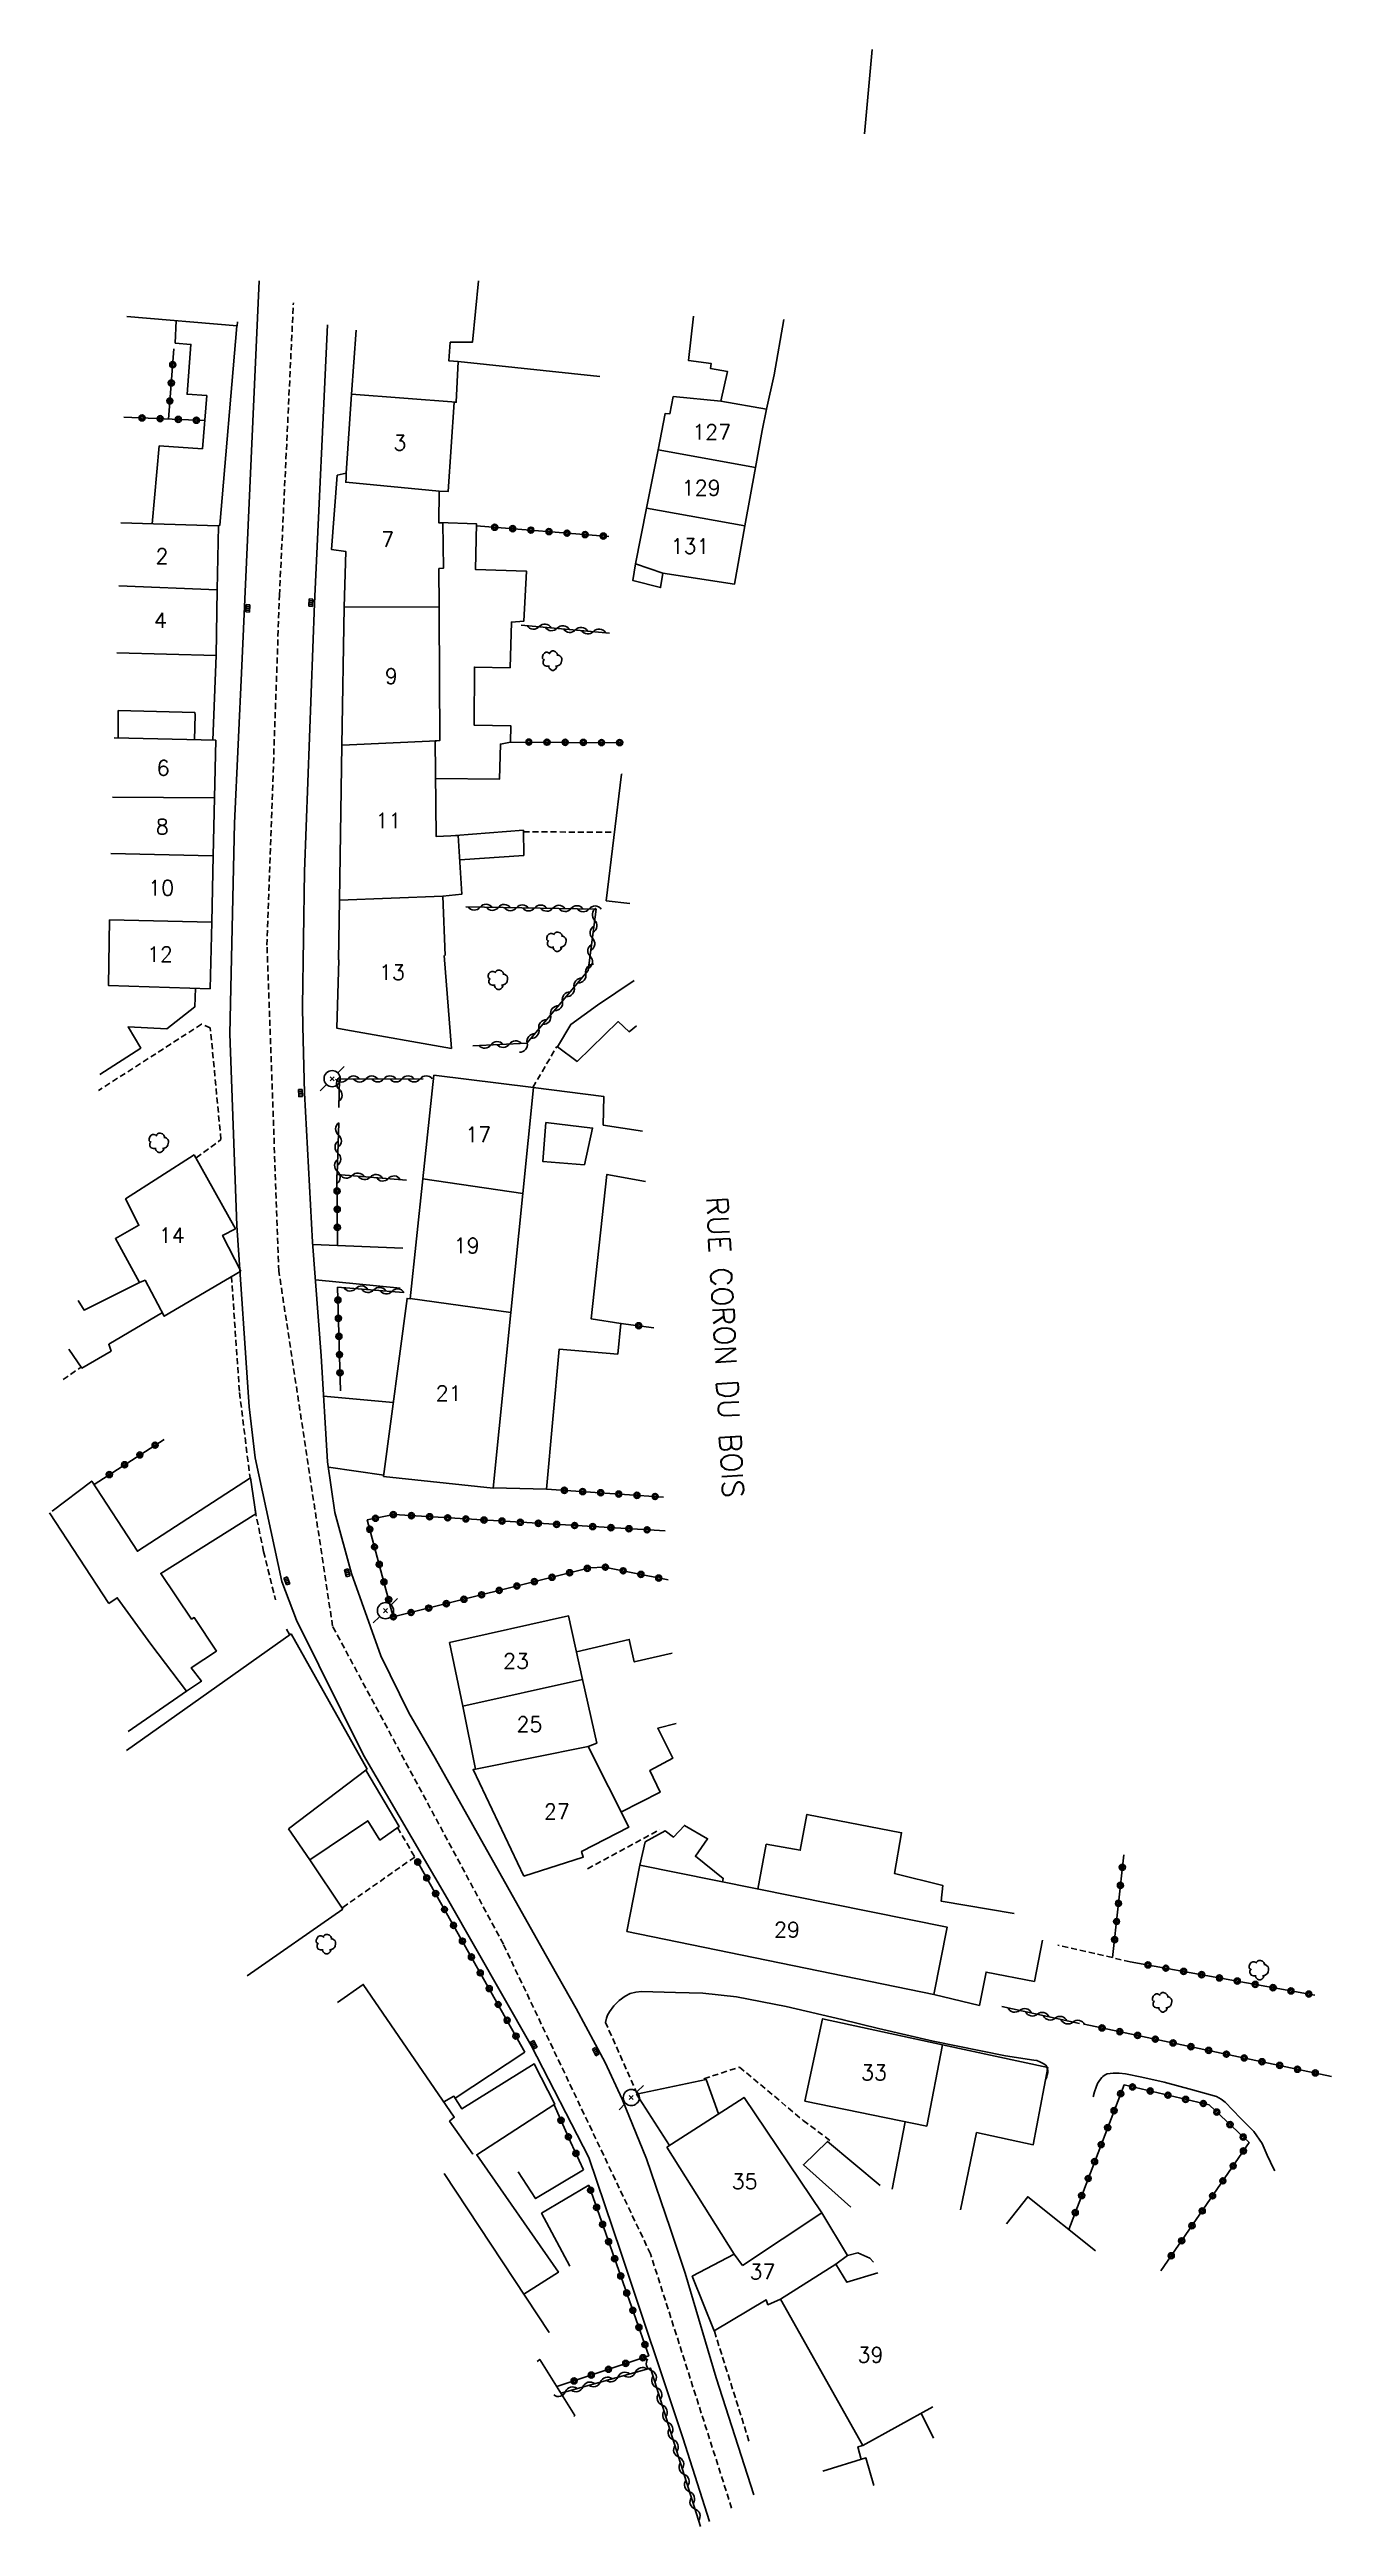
# Model space of a CAD drawing. Header units: millimetres. Extents: x 112069 to 113000, y 130019 to 131000.
# Drawn here: x 112415.7 to 112521.6, y 130204.8 to 130409.2 of the extents above; entities that cross this region are included whole.
import ezdxf
from ezdxf.enums import TextEntityAlignment as Align

# ---------------------------------------------------------------- set-up
doc = ezdxf.new("R2010")
doc.units = ezdxf.units.MM
doc.linetypes.add('DASHED', pattern=[0.75, 0.5, -0.25])
doc.layers.get('0').update_dxf_attribs({"linetype": 'CONTINUOUS'})
for name, color, linetype in [('W0001', 6, 'DASHED'), ('W0008', 7, 'CONTINUOUS'), ('W0014', 7, 'CONTINUOUS'), ('W0017', 7, 'CONTINUOUS'), ('W0101', 7, 'CONTINUOUS'), ('W0104', 1, 'CONTINUOUS'), ('W0112', 1, 'DASHED'), ('W0300', 7, 'CONTINUOUS'), ('W0310', 3, 'CONTINUOUS'), ('W0323', 7, 'CONTINUOUS'), ('W0401', 7, 'CONTINUOUS'), ('W0473', 7, 'CONTINUOUS'), ('W0989', 7, 'CONTINUOUS'), ('W0991', 7, 'CONTINUOUS'), ('W1102', 7, 'CONTINUOUS')]:
    doc.layers.add(name, color=color, linetype=linetype)
doc.styles.get("Standard").update_dxf_attribs({"font": 'romans.shx', "width": 0.85})

msp = doc.modelspace()

# ---------------------------------------------------------------- texts
at = {"layer": 'W0989'}
msp.add_text('RUE CORON DU BOIS', height=1.75, rotation=273.1953, dxfattribs=at).set_placement((112469.97, 130314.52))
at = {"layer": 'W0991'}
for s, p in [('3', (112444.67, 130376.78)), ('127', (112470.42, 130377.67)), ('129', (112469.55, 130373.06)), ('7', (112443.67, 130368.81)), ('131', (112468.63, 130368.25)), ('2', (112425.03, 130367.42)), ('4', (112424.91, 130362.12)), ('9', (112443.97, 130357.52)), ('6', (112425.13, 130349.95)), ('8', (112425.05, 130345.1)), ('11', (112443.73, 130345.6)), ('10', (112424.96, 130340.05)), ('12', (112424.86, 130334.57)), ('13', (112444.02, 130333.08)), ('17', (112451.14, 130319.7)), ('14', (112425.84, 130311.37)), ('19', (112450.19, 130310.53)), ('21', (112448.7, 130298.34)), ('23', (112454.26, 130276.24)), ('25', (112455.37, 130271.03)), ('27', (112457.64, 130263.83)), ('29', (112476.64, 130254.07)), ('33', (112483.82, 130242.29)), ('35', (112473.14, 130233.3)), ('37', (112474.61, 130225.85)), ('39', (112483.53, 130218.99))]:
    msp.add_text(s, height=1.25, dxfattribs=at).set_placement(p, align=Align.MIDDLE_CENTER)

# ---------------------------------------------------------------- blocks, each defined once
blk = doc.blocks.new('T473')
for p, q in [((-0.166667, 0.166667), (0.166667, -0.166667)), ((-0.166667, -0.166667), (0.166667, 0.166667)), ((0.500001, 0.500001), (1.000002, 1.000002)), ((-1.000002, -1.000002), (-0.500001, -0.500001))]:
    blk.add_line(p, q)
blk.add_ellipse((0, 0), major_axis=(0.471405, 0.471405), ratio=1, start_param=5.4977871438, end_param=11.780972451)
blk = doc.blocks.new('T300')
for p, q in [((-0.8, 0.51), (-0.86, 0.34)), ((-0.86, 0.34), (-0.86, 0.17)), ((-0.86, 0.17), (-0.74, 0.06)), ((-0.69, 0.63), (-0.8, 0.51)), ((-0.8, -0.06), (-0.74, 0.06)), ((-0.74, 0.06), (-0.69, 0.11)), ((-0.57, 0.69), (-0.69, 0.63)), ((-0.46, 0.69), (-0.57, 0.69)), ((-0.29, 0.63), (-0.46, 0.69)), ((-0.29, 0.63), (-0.17, 0.74)), ((-0.23, 0.57), (-0.29, 0.63)), ((-0.17, 0.74), (-0.06, 0.8)), ((-0.06, 0.8), (0.06, 0.8)), ((0.06, 0.8), (0.23, 0.74)), ((0.23, 0.74), (0.34, 0.63)), ((0.34, 0.63), (0.4, 0.51)), ((0.46, 0.46), (0.34, 0.46)), ((0.4, 0.51), (0.4, 0.46)), ((0.57, 0.4), (0.46, 0.46)), ((0.57, 0.4), (0.69, 0.29)), ((0.69, 0.29), (0.74, 0.17)), ((0.74, 0.06), (0.69, -0.17)), ((0.74, 0.17), (0.74, 0.06)), ((-0.8, -0.17), (-0.8, -0.06)), ((-0.8, -0.23), (-0.8, -0.17)), ((-0.74, -0.34), (-0.8, -0.23)), ((-0.69, -0.4), (-0.74, -0.34)), ((-0.51, -0.46), (-0.69, -0.4)), ((-0.4, -0.46), (-0.51, -0.46)), ((-0.4, -0.46), (-0.34, -0.46)), ((-0.34, -0.46), (-0.34, -0.4)), ((-0.34, -0.51), (-0.34, -0.46)), ((-0.29, -0.63), (-0.34, -0.51)), ((-0.17, -0.74), (-0.29, -0.63)), ((-0.06, -0.8), (-0.17, -0.74)), ((0.06, -0.8), (-0.06, -0.8)), ((0.17, -0.74), (0.06, -0.8)), ((0.23, -0.69), (0.17, -0.74)), ((0.29, -0.46), (0.23, -0.46)), ((0.29, -0.63), (0.23, -0.69)), ((0.46, -0.4), (0.29, -0.46)), ((0.34, -0.51), (0.29, -0.63)), ((0.34, -0.51), (0.34, -0.46)), ((0.57, -0.34), (0.46, -0.4)), ((0.63, -0.29), (0.57, -0.34)), ((0.69, -0.17), (0.63, -0.29))]:
    blk.add_line(p, q)
blk = doc.blocks.new('T401')
for p, q in [((-0.3, 0.3), (0, 0.3)), ((-0.3, -0.25), (-0.3, 0.3)), ((-0.3, 0.15), (0, 0.15)), ((-0.3, 0), (0, 0)), ((0, 0.3), (0, -0.25)), ((-0.3, -0.15), (0, -0.15)), ((-0.3, -0.25), (-0.3, -0.3)), ((-0.3, -0.3), (0, -0.3)), ((0, -0.3), (0, -0.25))]:
    blk.add_line(p, q)
blk = doc.blocks.new('t323o')
at = {"color": 0, "linetype": 'Continuous'}
for radius in [0.25, 0.15]:
    blk.add_circle((0, 0), radius, dxfattribs=at)
blk = doc.blocks.new('t310o')
at = {"color": 0, "linetype": 'Continuous'}
for centre, start, end in [((-0.5, 0.38), 216.8699, 323.1304), ((0.5, -0.37), 36.8699, 143.1303)]:
    blk.add_arc(centre, 0.625, start, end, dxfattribs=at)

# ---------------------------------------------------------------- linework, layer by layer
at = {"layer": 'W0001'}
msp.add_lwpolyline([(112472.07, 130206.33), (112472.07, 130206.33), (112465.37, 130227.32), (112453.22, 130252.87), (112439.12, 130279.12), (112434.68, 130308.42), (112433.7, 130335.32), (112434.73, 130364.2), (112435.88, 130388.32)], dxfattribs=at)
at = {"layer": 'W0008'}
for points in [[(112430.72, 130331.78), (112430.63, 130328), (112431.22, 130312.18), (112432.23, 130297.22), (112432.72, 130293), (112434.93, 130282.8), (112436.13, 130279.62), (112441.68, 130268.47), (112448.6, 130256.62), (112455.52, 130244.52), (112460.27, 130235.27), (112462.93, 130227.47)], [(112462.93, 130227.47), (112468.03, 130212.13), (112470.25, 130205.23)]]:
    msp.add_lwpolyline(points, dxfattribs=at)
at = {"layer": 'W0014'}
for points in [[(112433.05, 130390.14), (112431.62, 130358.38)], [(112436.8, 130341.4), (112437.63, 130363.52), (112438.71, 130386.51)], [(112431.62, 130358.38), (112431.02, 130345.38), (112430.72, 130331.78)], [(112436.67, 130328.62), (112436.63, 130330.28), (112436.8, 130341.4)], [(112447.6, 130268.22), (112445.4, 130271.98), (112443.1, 130276.67), (112440.67, 130283.47), (112439.3, 130288.5), (112438.7, 130292.68), (112438.17, 130301.43), (112437.47, 130310.8), (112436.8, 130323.13), (112436.67, 130328.62)], [(112459.23, 130247.58), (112456.68, 130252.07), (112447.6, 130268.22)], [(112473.9, 130207.43), (112470.78, 130217.08), (112468.23, 130225.72), (112467, 130229.43), (112465.03, 130235.17), (112463.03, 130240.1), (112461.62, 130243.12), (112459.23, 130247.58)]]:
    msp.add_lwpolyline(points, dxfattribs=at)
at = {"layer": 'W0017'}
for points in [[(112437.48, 130310.62), (112444.93, 130310.32)], [(112437.7, 130307.7), (112444.7, 130307.02)], [(112438.37, 130298.1), (112444.13, 130297.57)], [(112443.35, 130291.57), (112438.77, 130292.25)], [(112461.65, 130246.42), (112461.73, 130246.77), (112461.83, 130247.03), (112461.98, 130247.3), (112462.33, 130247.8), (112462.77, 130248.23), (112463.27, 130248.6), (112463.7, 130248.8), (112464.17, 130248.92), (112464.63, 130248.98), (112467.43, 130248.9), (112469.68, 130248.83), (112472.47, 130248.52), (112476.57, 130247.73), (112481.17, 130246.67), (112484.2, 130245.93), (112488.7, 130244.87), (112494.67, 130243.67), (112497.02, 130243.32), (112497.28, 130243.27), (112497.53, 130243.18), (112497.78, 130243.03), (112498, 130242.88), (112498.07, 130242.82), (112498.1, 130242.73), (112498.12, 130242.63), (112498.13, 130242.57), (112498.17, 130242.48), (112498.17, 130242.3), (112498.13, 130242.1), (112498.1, 130241.92), (112498, 130241.75)], [(112455, 130243.98), (112449.23, 130240.17)], [(112501.92, 130240.27), (112502.02, 130240.68), (112502.17, 130241.08), (112502.28, 130241.37), (112502.43, 130241.62), (112502.63, 130241.88), (112502.72, 130241.97), (112502.83, 130242.03), (112502.97, 130242.12), (112503.08, 130242.17), (112503.58, 130242.22), (112504.08, 130242.22), (112504.58, 130242.17), (112505.93, 130241.9), (112507.77, 130241.5), (112510.13, 130240.87), (112512.1, 130240.3), (112512.48, 130240.08), (112512.82, 130239.83), (112514.1, 130238.52), (112515.18, 130237.42), (112515.87, 130236.43), (112516.3, 130235.47), (112516.83, 130234.32), (112516.92, 130234.18)], [(112459.83, 130234.25), (112455.88, 130231.88), (112454.43, 130234.08)], [(112460.27, 130233), (112456.38, 130230.67), (112458.72, 130226.3)]]:
    msp.add_lwpolyline(points, dxfattribs=at)
at = {"layer": 'W0101'}
for points in [[(112451.17, 130390.15), (112450.67, 130385.07), (112448.83, 130385.07), (112448.72, 130383.53), (112449.5, 130383.48), (112449.33, 130380.12), (112449.17, 130380.12)], [(112431.24, 130386.44), (112422.12, 130387.2)], [(112431.26, 130386.75), (112431.24, 130386.44)], [(112440.68, 130380.78), (112441.06, 130386.06)], [(112440.23, 130374.27), (112440.68, 130380.78)], [(112449.17, 130380.12), (112448.67, 130372.77), (112447.93, 130372.78)], [(112465.99, 130376.2), (112466.58, 130379.2), (112466.97, 130379.18), (112467.23, 130380.6)], [(112467.23, 130380.6), (112471.17, 130380.2)], [(112471.17, 130380.2), (112474.96, 130379.56)], [(112474.96, 130379.56), (112474.58, 130377.8), (112474.03, 130374.75)], [(112465.03, 130371.39), (112465.99, 130376.2)], [(112440.08, 130363.22), (112440.2, 130367.82), (112439.03, 130367.97), (112439.5, 130374.1), (112440.23, 130374.27)], [(112474.03, 130374.75), (112473.17, 130369.92)], [(112447.93, 130372.78), (112447.88, 130370.18), (112448.22, 130370.17), (112448.27, 130366.43), (112447.9, 130366.4), (112447.91, 130363.23)], [(112464.12, 130366.8), (112465.03, 130371.39)], [(112421.62, 130370.17), (112429.7, 130369.92)], [(112429.7, 130369.92), (112429.6, 130364.64)], [(112473.17, 130369.92), (112472.3, 130365.1), (112466.4, 130366.02)], [(112466.4, 130366.02), (112464.12, 130366.8)], [(112429.6, 130364.64), (112429.5, 130359.23)], [(112439.89, 130351.82), (112440.08, 130363.22)], [(112447.91, 130363.23), (112447.92, 130362.68), (112447.98, 130352.22), (112447.6, 130352.17)], [(112429.5, 130359.23), (112421.3, 130359.44)], [(112421.09, 130352.43), (112429.47, 130352.23)], [(112429.47, 130352.23), (112429.36, 130347.47)], [(112439.68, 130339.02), (112439.89, 130351.82)], [(112447.6, 130352.17), (112447.68, 130344.28), (112449.5, 130344.38), (112449.78, 130339.52), (112448.23, 130339.37)], [(112461.7, 130338.98), (112462.98, 130349.42), (112463.04, 130349.41)], [(112429.36, 130347.47), (112429.26, 130342.7)], [(112429.26, 130342.7), (112429.14, 130337.22)], [(112439.6, 130334.12), (112439.68, 130339.02)], [(112448.23, 130339.37), (112448.42, 130334.48)], [(112463.65, 130338.77), (112461.7, 130338.98)], [(112429.02, 130331.73), (112420.62, 130331.98), (112420.69, 130337.4)], [(112429.14, 130337.22), (112429.02, 130331.73)], [(112448.33, 130334.48), (112448.93, 130326.8), (112440.22, 130328.33), (112439.48, 130328.47), (112439.62, 130334.12)], [(112446.57, 130316.05), (112447.48, 130324.58), (112455.72, 130323.57), (112454.83, 130314.82)], [(112431.53, 130308.43), (112425.22, 130304.7), (112423.63, 130307.67), (112423.18, 130307.47), (112421.18, 130311.1), (112423.12, 130312.2), (112422.03, 130314.38), (112427.7, 130318.03)], [(112427.7, 130318.03), (112431.1, 130311.92), (112430.03, 130311.37), (112431.53, 130308.43)], [(112445.52, 130306.13), (112446.57, 130316.05)], [(112454.83, 130314.82), (112453.84, 130305.02)], [(112443.33, 130291.48), (112445.27, 130306.17), (112445.52, 130306.13)], [(112453.84, 130305.02), (112452.37, 130290.52), (112443.33, 130291.48)], [(112420.63, 130280.98), (112415.74, 130288.47), (112415.74, 130288.47)], [(112424.12, 130277.63), (112421.33, 130281.47), (112420.63, 130280.98)], [(112448.78, 130277.77), (112458.6, 130279.97), (112459.76, 130274.73)], [(112422.1, 130268.86), (112435.7, 130278.5)], [(112424.12, 130277.63), (112427.06, 130273.75)], [(112435.7, 130278.5), (112441.98, 130267.32)], [(112449.86, 130272.52), (112448.78, 130277.77)], [(112427.06, 130273.75), (112422.24, 130270.42)], [(112459.76, 130274.73), (112460.93, 130269.48), (112460.23, 130269.18)], [(112450.92, 130267.33), (112449.86, 130272.52)], [(112460.23, 130269.18), (112463.57, 130262.53), (112459.68, 130260.53), (112459.82, 130260.07), (112454.92, 130258.48)], [(112441.98, 130267.32), (112435.47, 130262.39)], [(112454.92, 130258.48), (112450.72, 130267.28), (112450.92, 130267.33)], [(112435.49, 130262.4), (112437.23, 130259.83)], [(112437.23, 130259.83), (112439.97, 130255.78)], [(112463.42, 130253.93), (112464.5, 130259.4), (112489.87, 130254.27), (112488.77, 130248.73)], [(112439.97, 130255.78), (112432.06, 130250.27)], [(112488.77, 130248.73), (112463.42, 130253.93)], [(112450.69, 130235.54), (112450.69, 130235.54), (112448.78, 130238.27), (112449.17, 130238.6), (112441.65, 130249.56), (112439.52, 130248.06)], [(112479.52, 130230.72), (112473.1, 130240.23), (112466.72, 130236.13)], [(112466.72, 130236.13), (112472.28, 130227.3)], [(112457, 130220.83), (112457, 130220.83), (112448.34, 130233.96)], [(112479.52, 130230.72), (112481.63, 130227.18)], [(112476.1, 130223.57), (112475.07, 130223.12), (112474.92, 130223.52), (112470.62, 130220.98), (112468.82, 130225.48), (112472.28, 130227.3)], [(112472.28, 130227.3), (112472.97, 130226.37)], [(112481.63, 130227.18), (112480.68, 130226.47)], [(112480.68, 130226.47), (112481.57, 130224.98), (112484.13, 130225.75)], [(112488.67, 130214.71), (112482.9, 130211.52), (112476.1, 130223.57)], [(112479.61, 130209.4), (112483.16, 130210.48), (112483.82, 130208.21)]]:
    msp.add_lwpolyline(points, dxfattribs=at)
msp.add_lwpolyline([(112478.1, 130239.92), (112479.58, 130246.72), (112489.47, 130244.57), (112488.18, 130237.87)], close=True, dxfattribs=at)
at = {"layer": 'W0104'}
for points in [[(112424.22, 130370.08), (112424.8, 130376.52), (112428.37, 130376.28), (112428.72, 130380.67), (112427.1, 130380.78), (112427.42, 130384.9), (112426.12, 130385), (112426.2, 130386.87)], [(112431.22, 130386.44), (112429.8, 130369.97), (112429.7, 130369.92)], [(112471.17, 130380.2), (112471.72, 130382.67), (112470.33, 130382.9), (112470.38, 130383.32), (112468.5, 130383.58), (112468.92, 130387.22)], [(112476.38, 130386.95), (112475.57, 130382.38), (112474.96, 130379.56)], [(112461.18, 130382.24), (112449.5, 130383.48)], [(112447.88, 130370.2), (112451, 130370.1), (112450.92, 130366.32), (112455.13, 130366.17), (112454.92, 130362.07), (112453.88, 130361.98), (112453.77, 130358.22), (112450.83, 130358.27), (112450.82, 130353.47), (112453.83, 130353.43), (112453.82, 130352.07), (112452.98, 130351.92), (112452.9, 130349.03), (112447.63, 130349.08)], [(112466.4, 130366.02), (112466.2, 130364.83), (112463.9, 130365.42), (112464.12, 130366.8)], [(112429.5, 130359.23), (112429.23, 130352.23)], [(112427.72, 130352.27), (112427.78, 130354.33), (112427.73, 130354.53), (112421.42, 130354.68), (112421.4, 130352.42)], [(112449.27, 130344.37), (112454.87, 130344.8), (112454.9, 130342.73), (112449.62, 130342.37)], [(112457.7, 130326.93), (112458.8, 130328.78), (112461, 130330.37), (112464.01, 130332.4)], [(112427.8, 130331.77), (112427.73, 130330.22), (112425.43, 130328.42), (112422.23, 130328.58), (112423.28, 130326.82), (112419.89, 130324.65)], [(112464.22, 130328.65), (112463.62, 130328.17), (112462.7, 130329.02), (112459.32, 130325.72), (112457.7, 130326.93)], [(112464.72, 130319.96), (112461.47, 130320.47), (112461.52, 130322.82), (112455.67, 130323.58)], [(112452.37, 130290.53), (112456.77, 130290.42), (112457.82, 130301.97), (112462.67, 130301.57), (112462.92, 130304.1), (112460.47, 130304.47), (112461.77, 130316.4), (112464.95, 130315.81)], [(112423.18, 130307.47), (112418.6, 130305.2), (112418.12, 130305.99)], [(112417.35, 130301.97), (112418.42, 130300.42), (112420.83, 130301.82), (112420.63, 130302.38), (112425.07, 130305)], [(112415.97, 130288.62), (112415.97, 130288.62), (112419.23, 130291.1), (112423, 130285.3), (112432.33, 130291.37), (112432.77, 130288.38), (112424.93, 130283.47), (112427.47, 130279.7), (112427.7, 130279.83), (112429.52, 130277.07), (112427.43, 130275.68), (112428.28, 130274.57), (112427.06, 130273.75)], [(112459.27, 130277), (112463.62, 130278.03), (112464.02, 130276.17), (112467.16, 130276.89)], [(112467.49, 130271.09), (112465.97, 130270.7), (112467.2, 130268.22), (112465.3, 130267.2), (112466.18, 130265.43), (112462.93, 130263.78)], [(112441.87, 130267.25), (112444.62, 130262.6), (112443.03, 130261.47), (112442.02, 130263.07), (112437.23, 130259.83)], [(112464.5, 130259.4), (112464.92, 130261.32), (112466.58, 130262.23), (112467.28, 130261.72), (112468.17, 130262.68), (112470.08, 130261.58), (112469.08, 130260.13), (112471.38, 130258.3), (112471.32, 130258.02)], [(112474.22, 130257.43), (112474.93, 130261.12), (112477.73, 130260.63), (112478.28, 130263.58), (112486.1, 130262.07), (112485.52, 130258.7), (112489.52, 130257.72), (112489.38, 130256.42), (112495.4, 130255.4)], [(112497.73, 130253.2), (112497.07, 130249.8), (112493.08, 130250.57), (112492.53, 130247.83), (112488.77, 130248.73)], [(112490.97, 130230.95), (112492.3, 130237.33), (112496.98, 130236.33), (112498.18, 130242.7), (112489.47, 130244.57)], [(112448.3, 130239.87), (112449.13, 130240.33), (112449.78, 130239.3), (112455.77, 130243), (112457.48, 130239.68), (112451.02, 130235.5), (112457.77, 130225.8), (112454.92, 130224)], [(112466.93, 130236.27), (112464.22, 130240.5), (112469.97, 130241.7), (112470.98, 130238.87)], [(112486.4, 130238.22), (112485.32, 130232.67)], [(112484.33, 130232.97), (112479.97, 130236.6), (112478, 130234.67), (112481.9, 130231.17)], [(112502.11, 130227.57), (112496.52, 130232.03), (112494.76, 130229.8)], [(112481.63, 130227.18), (112482.5, 130227.42), (112483.48, 130226.98), (112483.77, 130226.63)], [(112456, 130218.44), (112456.23, 130218.61), (112459.12, 130213.97), (112459.03, 130213.91)], [(112487.72, 130214.18), (112488.74, 130212.1)], [(112482.9, 130211.52), (112482.5, 130211.4), (112482.75, 130210.35)]]:
    msp.add_lwpolyline(points, dxfattribs=at)
msp.add_lwpolyline([(112459.93, 130317.2), (112456.47, 130317.48), (112456.73, 130320.68), (112460.58, 130320.22)], close=True, dxfattribs=at)
at = {"layer": 'W0112'}
for points in [[(112454.87, 130344.68), (112462.4, 130344.63)], [(112427.85, 130317.78), (112429.9, 130319.27), (112429.02, 130328.5), (112428.3, 130328.8), (112419.79, 130323.32)], [(112455.65, 130323.58), (112457.63, 130326.95)], [(112430.77, 130307.98), (112431.43, 130298.4), (112432.3, 130291.35)], [(112416.86, 130299.48), (112418.37, 130300.5)], [(112432.72, 130288.7), (112433.42, 130285.28), (112434.4, 130281.3)], [(112435.3, 130278.87), (112435.58, 130278.42)], [(112444.48, 130262.5), (112445.9, 130260.07), (112439.9, 130255.87)], [(112460.17, 130259.1), (112466.12, 130262.32)], [(112504.97, 130251.43), (112499, 130252.8)], [(112464.28, 130240.52), (112461.65, 130246.42)], [(112469.78, 130241.77), (112472.72, 130242.73), (112477.98, 130238.33), (112480.2, 130236.67)], [(112473.5, 130211.87), (112470.63, 130220.98)]]:
    msp.add_lwpolyline(points, dxfattribs=at)
at = {"layer": 'W0310'}
for points in [[(112454.68, 130361.73), (112461.98, 130361.08)], [(112450.12, 130338.47), (112460.87, 130338.3), (112460.23, 130333.23), (112455.17, 130327.23), (112450.7, 130327.02)], [(112439.62, 130321.92), (112439.7, 130324.27), (112446.6, 130324.28)], [(112439.63, 130320.67), (112439.5, 130316.4), (112445.22, 130315.93)], [(112439.53, 130307.1), (112444.98, 130306.67)], [(112494.38, 130247.73), (112500.8, 130246.32)], [(112457.97, 130215.83), (112465.37, 130217.9), (112469.5, 130204.83)]]:
    msp.add_lwpolyline(points, dxfattribs=at)
at = {"layer": 'W0323'}
for points in [[(112426.02, 130384.53), (112425.57, 130378.73)], [(112421.88, 130378.89), (112428.55, 130378.62)], [(112451, 130369.93), (112461.93, 130369.04)], [(112453.82, 130352.08), (112462.89, 130352.03)], [(112439.48, 130316.37), (112439.52, 130310.53)], [(112439.53, 130307.1), (112439.77, 130298.53)], [(112462.92, 130304.1), (112465.64, 130303.75)], [(112419.42, 130290.82), (112425.2, 130294.53)], [(112456.77, 130290.43), (112466.43, 130289.77)], [(112466.82, 130282.94), (112463.9, 130283.53), (112461.58, 130284), (112460.32, 130283.93), (112444.13, 130279.88), (112441.98, 130287.9), (112444.17, 130288.33), (112466.59, 130286.98)], [(112446.08, 130259.78), (112455, 130243.98)], [(112503.53, 130251.77), (112504.44, 130260.26)], [(112520.22, 130248.67), (112504.97, 130251.43)], [(112501.18, 130246.28), (112521.6, 130241.97)], [(112511.5, 130239.62), (112504.47, 130241.27), (112499.9, 130229.33)], [(112457.42, 130239.63), (112458.77, 130236.58), (112459.83, 130234.25)], [(112511.5, 130239.62), (112514.8, 130236.5), (112507.52, 130225.93)], [(112460.27, 130233), (112465.23, 130218.92), (112457.63, 130216.37)]]:
    msp.add_lwpolyline(points, dxfattribs=at)
at = {"layer": 'W1102', "flags": 128}
msp.add_lwpolyline([(112483.68, 130409.23), (112483.03, 130402.28)], dxfattribs=at)
at = {"layer": 'W1102'}
for points in [[(112440.68, 130380.8), (112449.33, 130380.12)], [(112465.99, 130376.2), (112474.03, 130374.75)], [(112440.25, 130374.4), (112440.23, 130373.88), (112440.2, 130373.52), (112447.93, 130372.78)], [(112465.03, 130371.39), (112473.17, 130369.92)], [(112421.47, 130364.96), (112429.6, 130364.64)], [(112440.08, 130363.22), (112447.92, 130363.23)], [(112439.9, 130351.82), (112447.72, 130352.18)], [(112420.95, 130347.52), (112429.36, 130347.47)], [(112420.81, 130342.88), (112429.23, 130342.68), (112429.23, 130342.7)], [(112439.68, 130339.02), (112448.23, 130339.37)], [(112420.69, 130337.4), (112429.14, 130337.22)], [(112446.57, 130316.05), (112454.83, 130314.82)], [(112445.52, 130306.15), (112453.83, 130305.02)], [(112459.76, 130274.73), (112449.86, 130272.52)], [(112450.92, 130267.33), (112460.23, 130269.18)], [(112472.97, 130226.37), (112479.52, 130230.72)], [(112476.1, 130223.57), (112480.68, 130226.47)]]:
    msp.add_lwpolyline(points, dxfattribs=at)

# ---------------------------------------------------------------- block references
at = {"layer": 'W0300'}
for p in [(112457.3, 130358.8), (112457.67, 130335.6), (112452.83, 130332.47), (112424.83, 130319), (112438.63, 130252.87), (112515.67, 130250.73), (112507.68, 130248.08)]:
    msp.add_blockref('T300', p, dxfattribs=at)
at = {"layer": 'W0310'}
for p, rotation in [((112456.18, 130361.6), 354.9117398024997), ((112457.67, 130361.47), 354.9117398024997), ((112459.17, 130361.33), 354.9117398024997), ((112460.66, 130361.2), 354.9117398024997), ((112451.3, 130338.45), 359.1099883192316), ((112452.8, 130338.43), 359.1099883192316), ((112454.3, 130338.4), 359.1099883192316), ((112455.8, 130338.38), 359.1099883192316), ((112457.3, 130338.36), 359.1099883192316), ((112458.8, 130338.33), 359.1099883192316), ((112460.3, 130338.31), 359.1099883192316), ((112460.75, 130337.38), 262.8680252129615), ((112460.57, 130335.89), 262.8680252129615), ((112460.38, 130334.4), 262.8680252129615), ((112459.06, 130331.84), 229.8244824968456), ((112460.02, 130332.98), 229.8244824968456), ((112457.12, 130329.55), 229.8244824968456), ((112458.09, 130330.69), 229.8244824968456), ((112455.18, 130327.25), 229.8244824968456), ((112456.15, 130328.4), 229.8244824968456), ((112452.2, 130327.09), 182.7683582382971), ((112453.7, 130327.16), 182.7683582382971), ((112440.35, 130324.27), 0.132859540357925), ((112439.67, 130323.42), 87.97720265803063), ((112441.85, 130324.27), 0.132859540357925), ((112443.35, 130324.28), 0.132859540357925), ((112444.85, 130324.28), 0.132859540357925), ((112446.35, 130324.28), 0.132859540357925), ((112439.6, 130319.66), 268.2147006545904), ((112439.55, 130318.16), 268.2147006545904), ((112439.51, 130316.66), 268.2147006545904), ((112440.73, 130316.3), 355.3300939916312), ((112442.23, 130316.18), 355.3300939916312), ((112443.72, 130316.06), 355.3300939916312), ((112441.03, 130306.98), 355.457418503716), ((112442.52, 130306.86), 355.457418503716), ((112444.02, 130306.74), 355.457418503716), ((112495.85, 130247.41), 347.55630603789), ((112497.31, 130247.09), 347.55630603789), ((112498.78, 130246.76), 347.55630603789), ((112500.24, 130246.44), 347.55630603789), ((112462.68, 130217.15), 15.60634127141149), ((112464.13, 130217.55), 15.60634127141149), ((112465.43, 130217.7), 287.5292585383004), ((112458.35, 130215.94), 15.60634127141149), ((112459.79, 130216.34), 15.60634127141149), ((112461.24, 130216.75), 15.60634127141149), ((112465.88, 130216.27), 287.5292585383004), ((112466.33, 130214.84), 287.5292585383004), ((112466.79, 130213.41), 287.5292585383004), ((112467.24, 130211.98), 287.5292585383004), ((112467.69, 130210.55), 287.5292585383004), ((112468.14, 130209.12), 287.5292585383004), ((112468.59, 130207.69), 287.5292585383004), ((112469.04, 130206.26), 287.5292585383004)]:
    msp.add_blockref('t310o', p, dxfattribs=dict(at, rotation=rotation))
at = {"layer": 'W0323'}
for p, rotation in [((112425.92, 130383.22), 265.5635255142305), ((112425.8, 130381.72), 265.5635255142305), ((112423.38, 130378.83), 357.6436469732666), ((112425.68, 130380.23), 265.5635255142305), ((112424.88, 130378.77), 357.6436469732666), ((112426.37, 130378.71), 357.6436469732666), ((112427.87, 130378.64), 357.6436469732666), ((112452.5, 130369.81), 355.3475787282048), ((112453.99, 130369.69), 355.3475787282048), ((112455.49, 130369.57), 355.3475787282048), ((112456.98, 130369.45), 355.3475787282048), ((112458.48, 130369.32), 355.3475787282048), ((112459.97, 130369.2), 355.3475787282048), ((112461.47, 130369.08), 355.3475787282048), ((112455.32, 130352.08), 359.6952380895892), ((112456.82, 130352.07), 359.6952380895892), ((112458.32, 130352.06), 359.6952380895892), ((112459.82, 130352.05), 359.6952380895892), ((112461.32, 130352.04), 359.6952380895892), ((112462.82, 130352.04), 359.6952380895892), ((112439.49, 130315.03), 270.3339106016109), ((112439.5, 130313.53), 270.3339106016109), ((112439.51, 130312.03), 270.3339106016109), ((112439.56, 130306.03), 271.5645943387627), ((112439.6, 130304.53), 271.5645943387627), ((112464.4, 130303.91), 352.5694002002611), ((112439.64, 130303.03), 271.5645943387627), ((112439.69, 130301.53), 271.5645943387627), ((112439.73, 130300.03), 271.5645943387627), ((112423.2, 130293.25), 32.72370762003859), ((112424.46, 130294.06), 32.72370762003859), ((112420.68, 130291.63), 32.72370762003859), ((112421.94, 130292.44), 32.72370762003859), ((112458.26, 130290.33), 356.0873187431035), ((112459.76, 130290.23), 356.0873187431035), ((112461.26, 130290.13), 356.0873187431035), ((112462.75, 130290.02), 356.0873187431035), ((112464.25, 130289.92), 356.0873187431035), ((112465.75, 130289.82), 356.0873187431035), ((112442.19, 130287.12), 105.0123439946844), ((112442.66, 130288.03), 11.21404426882502), ((112444.13, 130288.33), 11.21404426882502), ((112445.63, 130288.24), 356.5407339437243), ((112447.13, 130288.15), 356.5407339437243), ((112448.62, 130288.06), 356.5407339437243), ((112450.12, 130287.97), 356.5407339437243), ((112451.62, 130287.88), 356.5407339437243), ((112453.11, 130287.79), 356.5407339437243), ((112454.61, 130287.7), 356.5407339437243), ((112456.11, 130287.61), 356.5407339437243), ((112457.61, 130287.52), 356.5407339437243), ((112459.1, 130287.43), 356.5407339437243), ((112460.6, 130287.34), 356.5407339437243), ((112462.1, 130287.25), 356.5407339437243), ((112463.59, 130287.16), 356.5407339437243), ((112465.09, 130287.07), 356.5407339437243), ((112442.58, 130285.67), 105.0123439946844), ((112442.97, 130284.22), 105.0123439946844), ((112443.36, 130282.77), 105.0123439946844), ((112455.78, 130282.8), 194.0495707795407), ((112457.24, 130283.16), 194.0495707795407), ((112458.69, 130283.53), 194.0495707795407), ((112460.15, 130283.89), 194.0495707795407), ((112461.64, 130283.99), 168.6044947359146), ((112463.11, 130283.69), 168.6044947359146), ((112464.58, 130283.39), 168.4385907770445), ((112466.05, 130283.09), 168.4385907770445), ((112443.75, 130281.32), 105.0123439946844), ((112448.51, 130280.98), 194.0495707795407), ((112449.96, 130281.34), 194.0495707795407), ((112451.42, 130281.71), 194.0495707795407), ((112452.87, 130282.07), 194.0495707795407), ((112454.33, 130282.43), 194.0495707795407), ((112444.14, 130279.89), 194.0495707795407), ((112445.6, 130280.25), 194.0495707795407), ((112447.05, 130280.61), 194.0495707795407), ((112446.15, 130259.66), 299.4389526006732), ((112446.89, 130258.35), 299.4389526006732), ((112504.33, 130259.22), 83.88410230689408), ((112447.63, 130257.05), 299.4389526006732), ((112504.01, 130256.24), 83.88410230689408), ((112504.17, 130257.73), 83.88410230689408), ((112448.36, 130255.74), 299.4389526006732), ((112449.1, 130254.43), 299.4389526006732), ((112503.85, 130254.75), 83.88410230689408), ((112449.84, 130253.13), 299.4389526006732), ((112503.69, 130253.26), 83.88410230689408), ((112450.58, 130251.82), 299.4389526006732), ((112451.31, 130250.51), 299.4389526006732), ((112506.44, 130251.17), 169.7196216665519), ((112507.92, 130250.9), 169.7196216665519), ((112509.39, 130250.63), 169.7196216665519), ((112510.87, 130250.36), 169.7196216665519), ((112512.35, 130250.09), 169.7196216665519), ((112452.05, 130249.21), 299.4389526006732), ((112452.79, 130247.9), 299.4389526006732), ((112513.82, 130249.83), 169.7196216665519), ((112515.3, 130249.56), 169.7196216665519), ((112516.77, 130249.29), 169.7196216665519), ((112518.25, 130249.02), 169.7196216665519), ((112519.73, 130248.76), 169.7196216665519), ((112453.53, 130246.6), 299.4389526006732), ((112502.65, 130245.97), 348.0638296327449), ((112454.26, 130245.29), 299.4389526006732), ((112504.12, 130245.66), 348.0638296327449), ((112505.59, 130245.35), 348.0638296327449), ((112507.05, 130245.04), 348.0638296327449), ((112508.52, 130244.73), 348.0638296327449), ((112509.99, 130244.42), 348.0638296327449), ((112511.46, 130244.11), 348.0638296327449), ((112512.92, 130243.8), 348.0638296327449), ((112514.39, 130243.49), 348.0638296327449), ((112515.86, 130243.18), 348.0638296327449), ((112517.33, 130242.87), 348.0638296327449), ((112518.79, 130242.56), 348.0638296327449), ((112520.26, 130242.25), 348.0638296327449), ((112504.19, 130240.54), 249.0587453557525), ((112505.17, 130241.1), 166.7967202243885), ((112506.63, 130240.76), 166.7967202243885), ((112508.09, 130240.42), 166.7967202243885), ((112509.55, 130240.07), 166.7967202243885), ((112457.98, 130238.35), 293.8752808539987), ((112503.12, 130237.74), 249.0587453557525), ((112503.65, 130239.14), 249.0587453557525), ((112511.01, 130239.73), 166.7967202243885), ((112512.13, 130239.02), 316.6335182487434), ((112513.22, 130237.99), 316.6335182487434), ((112458.59, 130236.98), 293.8752808539987), ((112502.58, 130236.34), 249.0587453557525), ((112514.31, 130236.96), 316.6335182487434), ((112514.33, 130235.82), 235.4498308865477), ((112459.21, 130235.61), 294.5567234066359), ((112502.04, 130234.94), 249.0587453557525), ((112513.48, 130234.58), 235.4498308865477), ((112460.42, 130232.58), 289.423859620471), ((112500.97, 130232.13), 249.0587453557525), ((112501.51, 130233.54), 249.0587453557525), ((112511.78, 130232.11), 235.4498308865477), ((112512.63, 130233.35), 235.4498308865477), ((112460.92, 130231.16), 289.423859620471), ((112461.41, 130229.75), 289.423859620471), ((112500.44, 130230.73), 249.0587453557525), ((112510.08, 130229.64), 235.4498308865477), ((112510.93, 130230.87), 235.4498308865477), ((112461.91, 130228.33), 289.423859620471), ((112509.23, 130228.4), 235.4498308865477), ((112462.41, 130226.92), 289.423859620471), ((112462.91, 130225.5), 289.423859620471), ((112508.37, 130227.17), 235.4498308865477), ((112463.41, 130224.09), 289.423859620471), ((112463.91, 130222.67), 289.423859620471), ((112464.41, 130221.26), 289.423859620471), ((112464.91, 130219.84), 289.423859620471), ((112460.48, 130217.32), 198.5479581034622), ((112461.9, 130217.8), 198.5479581034622), ((112463.32, 130218.28), 198.5479581034622), ((112464.74, 130218.75), 198.5479581034622), ((112459.06, 130216.84), 198.5479581034622)]:
    msp.add_blockref('t323o', p, dxfattribs=dict(at, rotation=rotation))
at = {"layer": 'W0401'}
for p, rotation in [((112431.98, 130363.12), 177.3986354833743), ((112437.48, 130363.58), 357.1017503118001), ((112436.62, 130323.12), 3.09570492150391), ((112435.2, 130282.8), 200.6566043998049), ((112440.47, 130283.57), 15.19538503618149), ((112455.6, 130244.52), 207.1811016233246), ((112460.98, 130244.08), 28.09378747240038)]:
    msp.add_blockref('T401', p, dxfattribs=dict(at, rotation=rotation))
at = {"layer": 'W0473'}
for p in [(112439.08, 130324.3), (112443.48, 130280.4), (112463.78, 130240.22)]:
    msp.add_blockref('T473', p, dxfattribs=at)

msp.set_redraw_order([(e.dxf.handle, doc.entitydb.next_handle()) for e in msp.query("TEXT MTEXT ATTDEF DIMENSION ARC_DIMENSION")])  # texts and dimensions are drawn at this point

doc.saveas('drawing.dxf')
